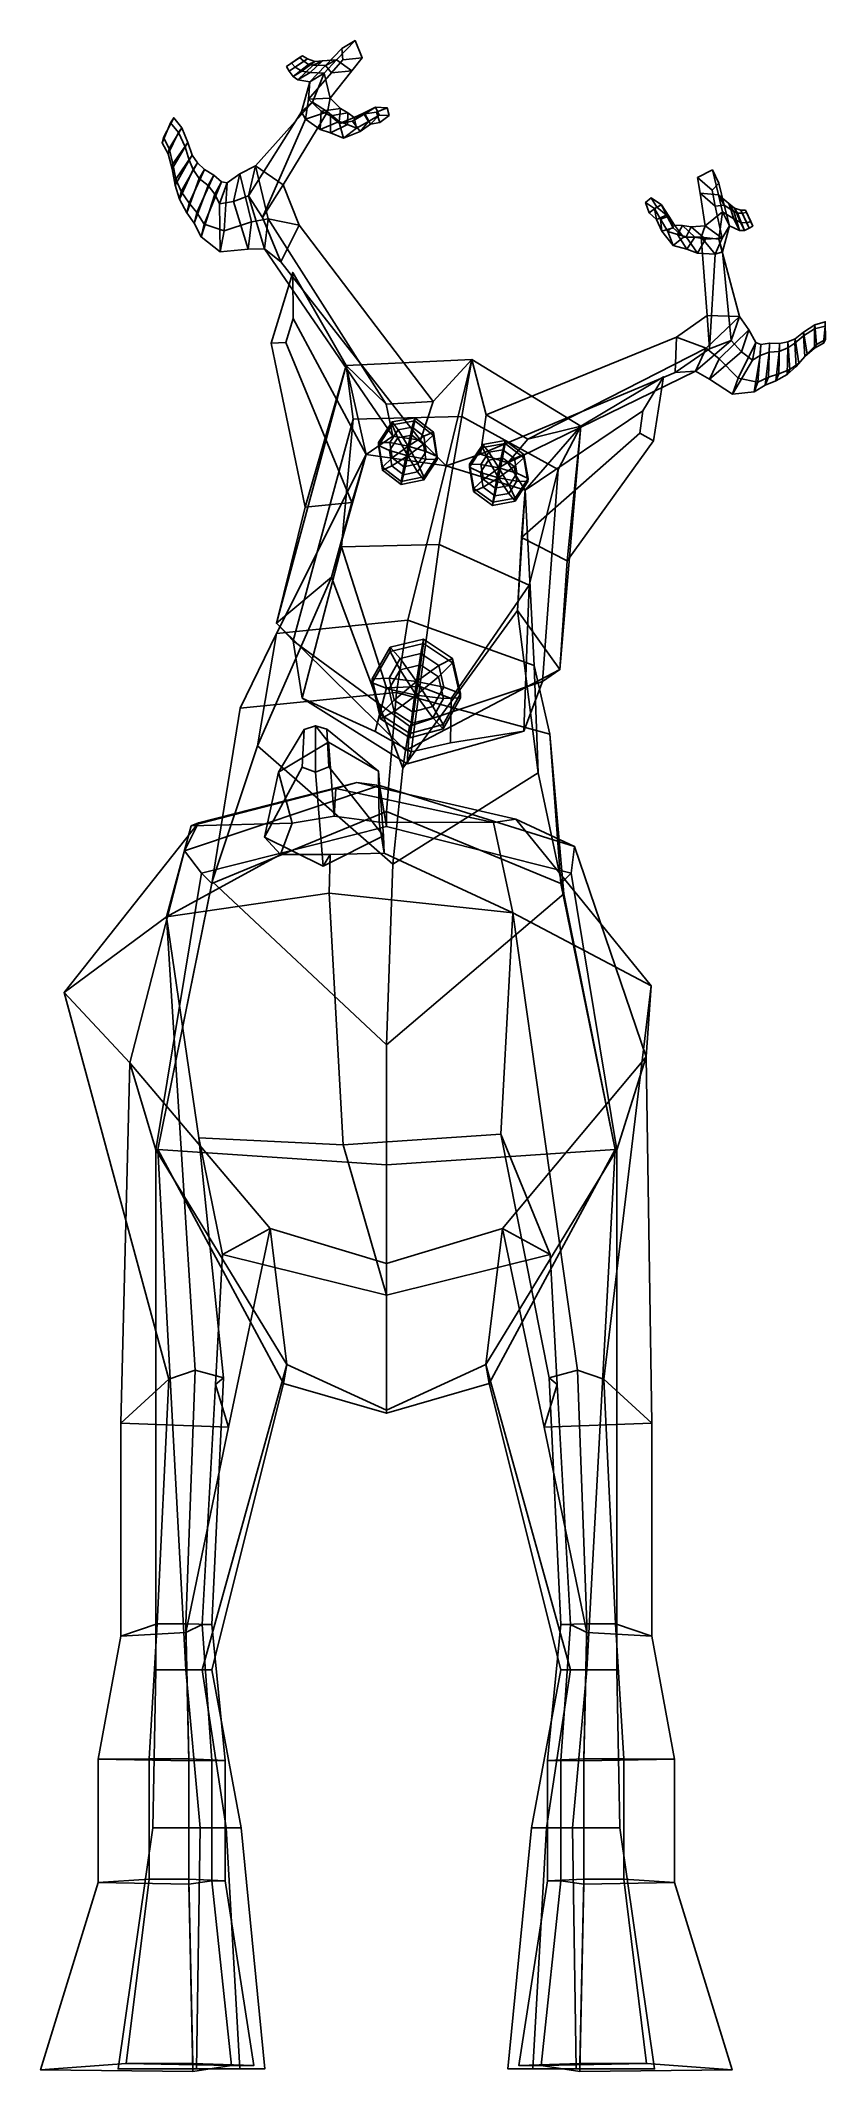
# Model space of a CAD drawing. Extents: x -82 to 105, y -151 to 333.
import ezdxf

# ---------------------------------------------------------------- set-up
doc = ezdxf.new("R2010")
doc.units = 0

msp = doc.modelspace()

# ---------------------------------------------------------------- linework, layer by layer
for points in [[(-23.822159, 327.120117, 198.11644), (-22.636507, 327.922699, 200.786758), (-19.981918, 329.670807, 201.018738), (-20.713533, 329.259277, 198.720352)], [(-21.733782, 326.961853, 204.700027), (-18.801304, 328.935242, 204.824844), (-19.981918, 329.670807, 201.018738), (-22.636507, 327.922699, 200.786758)], [(-18.801304, 328.935242, 204.824844), (-19.70603, 328.449219, 202.305817), (-20.713533, 329.259277, 198.720352), (-19.981918, 329.670807, 201.018738)], [(-11.863625, 328.702087, 212.317093), (-7.452981, 333.320953, 209.004349), (-10.64668, 331.426819, 207.807632), (-14.551257, 327.377747, 210.096954)], [(-14.551257, 327.377747, 210.096954), (-10.64668, 331.426819, 207.807632), (-10.394581, 328.734161, 207.365372), (-13.123075, 325.644257, 208.858734)], [(-11.863625, 328.702087, 212.317093), (-8.238549, 326.102539, 210.960876), (-5.765128, 329.178467, 209.008331), (-7.452981, 333.320953, 209.004349)], [(-7.452981, 333.320953, 209.004349), (-5.765128, 329.178467, 209.008331), (-10.394581, 328.734161, 207.365372), (-10.64668, 331.426819, 207.807632)], [(-19.70603, 328.449219, 202.305817), (-23.153568, 326.031189, 201.790497), (-23.822159, 327.120117, 198.11644), (-20.713533, 329.259277, 198.720352)], [(-23.153568, 326.031189, 201.790497), (-21.733782, 326.961853, 204.700027), (-22.636507, 327.922699, 200.786758), (-23.822159, 327.120117, 198.11644)], [(-18.5487, 327.648132, 205.982391), (-22.26376, 324.750122, 206.22818), (-23.153568, 326.031189, 201.790497), (-19.70603, 328.449219, 202.305817)], [(-22.26376, 324.750122, 206.22818), (-20.183559, 326.00473, 209.089798), (-21.733782, 326.961853, 204.700027), (-23.153568, 326.031189, 201.790497)], [(-17.454304, 327.429199, 207.651947), (-21.109678, 323.960938, 209.14624), (-22.26376, 324.750122, 206.22818), (-18.5487, 327.648132, 205.982391)], [(-21.109678, 323.960938, 209.14624), (-18.18405, 325.713928, 211.557709), (-20.183559, 326.00473, 209.089798), (-22.26376, 324.750122, 206.22818)], [(-20.183559, 326.00473, 209.089798), (-17.083698, 328.358307, 208.537491), (-18.801304, 328.935242, 204.824844), (-21.733782, 326.961853, 204.700027)], [(-14.551257, 327.377747, 210.096954), (-18.276892, 323.464996, 212.283264), (-21.109678, 323.960938, 209.14624), (-17.454304, 327.429199, 207.651947)], [(-18.276892, 323.464996, 212.283264), (-14.8254, 325.563599, 214.543274), (-18.18405, 325.713928, 211.557709), (-21.109678, 323.960938, 209.14624)], [(-17.59424, 318.670288, 218.062286), (-14.8254, 325.563599, 214.543274), (-18.276892, 323.464996, 212.283264), (-20.249884, 316.296112, 214.880936)], [(-18.18405, 325.713928, 211.557709), (-15.228827, 328.50769, 209.936172), (-17.083698, 328.358307, 208.537491), (-20.183559, 326.00473, 209.089798)], [(-17.083698, 328.358307, 208.537491), (-18.5487, 327.648132, 205.982391), (-19.70603, 328.449219, 202.305817), (-18.801304, 328.935242, 204.824844)], [(-18.566849, 319.389008, 211.844482), (-18.276892, 323.464996, 212.283264), (-14.551257, 327.377747, 210.096954), (-13.123075, 325.644257, 208.858734)], [(-13.396441, 319.598358, 215.043915), (-18.566849, 319.389008, 211.844482), (-13.123075, 325.644257, 208.858734), (-8.238549, 326.102539, 210.960876)], [(-15.228827, 328.50769, 209.936172), (-17.454304, 327.429199, 207.651947), (-18.5487, 327.648132, 205.982391), (-17.083698, 328.358307, 208.537491)], [(-14.8254, 325.563599, 214.543274), (-11.863625, 328.702087, 212.317093), (-15.228827, 328.50769, 209.936172), (-18.18405, 325.713928, 211.557709)], [(-17.59424, 318.670288, 218.062286), (-14.037048, 316.353546, 216.920898), (-13.396441, 319.598358, 215.043915), (-14.8254, 325.563599, 214.543274)], [(-11.863625, 328.702087, 212.317093), (-14.551257, 327.377747, 210.096954), (-17.454304, 327.429199, 207.651947), (-15.228827, 328.50769, 209.936172)], [(-13.396441, 319.598358, 215.043915), (-8.238549, 326.102539, 210.960876), (-11.863625, 328.702087, 212.317093), (-14.8254, 325.563599, 214.543274)], [(-8.238549, 326.102539, 210.960876), (-13.123075, 325.644257, 208.858734), (-10.394581, 328.734161, 207.365372), (-5.765128, 329.178467, 209.008331)], [(-20.249884, 316.296112, 214.880936), (-18.276892, 323.464996, 212.283264), (-18.566849, 319.389008, 211.844482), (-19.277805, 314.57608, 213.499313)], [(-32.902252, 296.252838, 222.894821), (-31.219948, 303.482849, 226.877411), (-17.59424, 318.670288, 218.062286), (-20.249884, 316.296112, 214.880936)], [(-32.902252, 296.252838, 222.894821), (-20.249884, 316.296112, 214.880936), (-19.277805, 314.57608, 213.499313), (-29.556768, 291.118378, 222.304443)], [(-31.219948, 303.482849, 226.877411), (-24.584002, 298.947418, 228.240234), (-14.037048, 316.353546, 216.920898), (-17.59424, 318.670288, 218.062286)], [(-29.556768, 291.118378, 222.304443), (-19.277805, 314.57608, 213.499313), (-14.037048, 316.353546, 216.920898), (-24.584002, 298.947418, 228.240234)], [(-19.277805, 314.57608, 213.499313), (-18.566849, 319.389008, 211.844482), (-15.572344, 316.526764, 210.469528), (-15.792578, 312.103302, 211.741684)], [(-14.037048, 316.353546, 216.920898), (-19.277805, 314.57608, 213.499313), (-15.792578, 312.103302, 211.741684), (-11.232515, 314.056122, 214.912628)], [(-18.566849, 319.389008, 211.844482), (-13.396441, 319.598358, 215.043915), (-10.93657, 317.101501, 213.372818), (-15.572344, 316.526764, 210.469528)], [(-15.792578, 312.103302, 211.741684), (-15.572344, 316.526764, 210.469528), (-13.355009, 315.350372, 209.556641), (-13.300362, 311.348114, 210.569473)], [(-15.572344, 316.526764, 210.469528), (-10.93657, 317.101501, 213.372818), (-9.213576, 316.089081, 212.193085), (-13.355009, 315.350372, 209.556641)], [(-13.396441, 319.598358, 215.043915), (-14.037048, 316.353546, 216.920898), (-11.232515, 314.056122, 214.912628), (-10.93657, 317.101501, 213.372818)], [(-13.355009, 315.350372, 209.556641), (-9.213576, 316.089081, 212.193085), (-7.667756, 314.95874, 211.126587), (-11.173924, 313.557404, 208.607224)], [(-13.300362, 311.348114, 210.569473), (-13.355009, 315.350372, 209.556641), (-11.173924, 313.557404, 208.607224), (-10.240592, 310.077026, 209.050674)], [(-10.93657, 317.101501, 213.372818), (-11.232515, 314.056122, 214.912628), (-9.307435, 313.296417, 213.486557), (-9.213576, 316.089081, 212.193085)], [(-11.173924, 313.557404, 208.607224), (-7.667756, 314.95874, 211.126587), (-5.439104, 316.050903, 209.793686), (-8.081551, 314.117279, 207.223175)], [(-9.213576, 316.089081, 212.193085), (-9.307435, 313.296417, 213.486557), (-7.129375, 312.404999, 211.953735), (-7.667756, 314.95874, 211.126587)], [(-8.081551, 314.117279, 207.223175), (-5.439104, 316.050903, 209.793686), (-2.618436, 317.440857, 208.164108), (-5.156202, 315.878143, 205.946014)], [(-6.261803, 311.611176, 207.111252), (-8.081551, 314.117279, 207.223175), (-5.156202, 315.878143, 205.946014), (-3.776911, 313.406982, 205.974167)], [(-7.667756, 314.95874, 211.126587), (-7.129375, 312.404999, 211.953735), (-4.22015, 314.056641, 210.147583), (-5.439104, 316.050903, 209.793686)], [(-4.22015, 314.056641, 210.147583), (-6.261803, 311.611176, 207.111252), (-3.776911, 313.406982, 205.974167), (-1.719377, 315.529144, 208.584137)], [(-5.439104, 316.050903, 209.793686), (-4.22015, 314.056641, 210.147583), (-1.719377, 315.529144, 208.584137), (-2.618436, 317.440857, 208.164108)], [(-5.156202, 315.878143, 205.946014), (-2.618436, 317.440857, 208.164108), (0.171083, 317.306915, 206.503143), (-2.323332, 316.224426, 204.637344)], [(-3.776911, 313.406982, 205.974167), (-5.156202, 315.878143, 205.946014), (-2.323332, 316.224426, 204.637344), (-1.520358, 313.754242, 204.892731)], [(-1.719377, 315.529144, 208.584137), (-3.776911, 313.406982, 205.974167), (-1.520358, 313.754242, 204.892731), (0.654363, 315.473816, 207.055954)], [(-2.618436, 317.440857, 208.164108), (-1.719377, 315.529144, 208.584137), (0.654363, 315.473816, 207.055954), (0.171083, 317.306915, 206.503143)], [(-1.520358, 313.754242, 204.892731), (-2.323332, 316.224426, 204.637344), (0.171083, 317.306915, 206.503143), (0.654363, 315.473816, 207.055954)], [(-53.137539, 310.243622, 201.380951), (-50.719757, 314.902161, 201.639023), (-51.461853, 313.685791, 199.2267), (-53.465714, 308.939819, 198.684814)], [(-49.558861, 311.390747, 202.028625), (-52.056324, 306.332855, 201.095093), (-53.465714, 308.939819, 198.684814), (-51.461853, 313.685791, 199.2267)], [(-52.056324, 306.332855, 201.095093), (-51.792381, 307.604736, 204.152161), (-53.137539, 310.243622, 201.380951), (-53.465714, 308.939819, 198.684814)], [(-51.792381, 307.604736, 204.152161), (-48.826046, 312.539246, 204.794708), (-50.719757, 314.902161, 201.639023), (-53.137539, 310.243622, 201.380951)], [(-47.992455, 307.986176, 205.389923), (-51.076122, 302.710663, 203.896988), (-52.056324, 306.332855, 201.095093), (-49.558861, 311.390747, 202.028625)], [(-50.938625, 303.895203, 207.357468), (-47.326584, 308.996948, 208.558914), (-48.826046, 312.539246, 204.794708), (-51.792381, 307.604736, 204.152161)], [(-48.826046, 312.539246, 204.794708), (-49.558861, 311.390747, 202.028625), (-51.461853, 313.685791, 199.2267), (-50.719757, 314.902161, 201.639023)], [(-47.326584, 308.996948, 208.558914), (-47.992455, 307.986176, 205.389923), (-49.558861, 311.390747, 202.028625), (-48.826046, 312.539246, 204.794708)], [(-11.232515, 314.056122, 214.912628), (-15.792578, 312.103302, 211.741684), (-13.300362, 311.348114, 210.569473), (-9.307435, 313.296417, 213.486557)], [(-9.307435, 313.296417, 213.486557), (-13.300362, 311.348114, 210.569473), (-10.240592, 310.077026, 209.050674), (-7.129375, 312.404999, 211.953735)], [(-10.240592, 310.077026, 209.050674), (-11.173924, 313.557404, 208.607224), (-8.081551, 314.117279, 207.223175), (-6.261803, 311.611176, 207.111252)], [(-7.129375, 312.404999, 211.953735), (-10.240592, 310.077026, 209.050674), (-6.261803, 311.611176, 207.111252), (-4.22015, 314.056641, 210.147583)], [(-51.076122, 302.710663, 203.896988), (-50.938625, 303.895203, 207.357468), (-51.792381, 307.604736, 204.152161), (-52.056324, 306.332855, 201.095093)], [(-47.060883, 304.814056, 208.173721), (-50.388264, 298.860687, 206.621658), (-51.076122, 302.710663, 203.896988), (-47.992455, 307.986176, 205.389923)], [(-50.209877, 300.228821, 210.453156), (-46.293556, 305.997711, 211.6745), (-47.326584, 308.996948, 208.558914), (-50.938625, 303.895203, 207.357468)], [(-48.966537, 297.333069, 213.351898), (-45.082108, 304.193848, 214.103775), (-46.293556, 305.997711, 211.6745), (-50.209877, 300.228821, 210.453156)], [(-46.293556, 305.997711, 211.6745), (-47.060883, 304.814056, 208.173721), (-47.992455, 307.986176, 205.389923), (-47.326584, 308.996948, 208.558914)], [(-45.082108, 304.193848, 214.103775), (-46.09296, 302.550507, 210.339142), (-47.060883, 304.814056, 208.173721), (-46.293556, 305.997711, 211.6745)], [(-50.388264, 298.860687, 206.621658), (-50.209877, 300.228821, 210.453156), (-50.938625, 303.895203, 207.357468), (-51.076122, 302.710663, 203.896988)], [(-46.09296, 302.550507, 210.339142), (-49.328033, 295.52829, 209.180649), (-50.388264, 298.860687, 206.621658), (-47.060883, 304.814056, 208.173721)], [(-44.647564, 300.392548, 212.733536), (-47.629314, 292.242706, 212.07193), (-49.328033, 295.52829, 209.180649), (-46.09296, 302.550507, 210.339142)], [(-47.079395, 294.577759, 216.579742), (-43.38868, 302.592743, 216.743881), (-45.082108, 304.193848, 214.103775), (-48.966537, 297.333069, 213.351898)], [(-42.55233, 298.782135, 215.160934), (-45.834717, 289.745148, 214.428406), (-47.629314, 292.242706, 212.07193), (-44.647564, 300.392548, 212.733536)], [(-45.235649, 292.334015, 219.436081), (-41.162117, 301.21817, 219.616196), (-43.38868, 302.592743, 216.743881), (-47.079395, 294.577759, 216.579742)], [(-43.38868, 302.592743, 216.743881), (-44.647564, 300.392548, 212.733536), (-46.09296, 302.550507, 210.339142), (-45.082108, 304.193848, 214.103775)], [(-43.477825, 289.557648, 222.616348), (-39.362667, 299.592957, 222.443253), (-41.162117, 301.21817, 219.616196), (-45.235649, 292.334015, 219.436081)], [(-41.162117, 301.21817, 219.616196), (-42.55233, 298.782135, 215.160934), (-44.647564, 300.392548, 212.733536), (-43.38868, 302.592743, 216.743881)], [(-39.362667, 299.592957, 222.443253), (-40.958858, 296.67807, 217.603699), (-42.55233, 298.782135, 215.160934), (-41.162117, 301.21817, 219.616196)], [(-34.954636, 301.504608, 225.168686), (-36.459961, 294.94928, 221.589752), (-39.827335, 294.395447, 219.865753), (-38.001507, 299.356567, 224.073395)], [(-32.205921, 290.088104, 229.84169), (-34.954636, 301.504608, 225.168686), (-38.001507, 299.356567, 224.073395), (-38.665176, 287.914642, 227.018051)], [(-31.219948, 303.482849, 226.877411), (-32.902252, 296.252838, 222.894821), (-36.459961, 294.94928, 221.589752), (-34.954636, 301.504608, 225.168686)], [(-28.200932, 290.835571, 232.063263), (-31.219948, 303.482849, 226.877411), (-34.954636, 301.504608, 225.168686), (-32.205921, 290.088104, 229.84169)], [(-28.200932, 290.835571, 232.063263), (-20.785856, 289.303314, 232.483978), (-24.584002, 298.947418, 228.240234), (-31.219948, 303.482849, 226.877411)], [(77.804581, 302.465057, 208.024231), (79.341232, 299.288361, 206.801041), (77.725563, 297.608459, 206.401825), (74.279121, 300.626801, 208.11525)], [(79.227066, 296.493469, 211.318924), (77.804581, 302.465057, 208.024231), (74.279121, 300.626801, 208.11525), (74.843788, 296.912903, 210.062378)], [(74.843788, 296.912903, 210.062378), (74.279121, 300.626801, 208.11525), (77.725563, 297.608459, 206.401825), (78.494583, 293.79364, 207.889191)], [(79.227066, 296.493469, 211.318924), (80.621841, 294.09198, 209.077271), (79.341232, 299.288361, 206.801041), (77.804581, 302.465057, 208.024231)], [(-49.328033, 295.52829, 209.180649), (-48.966537, 297.333069, 213.351898), (-50.209877, 300.228821, 210.453156), (-50.388264, 298.860687, 206.621658)], [(-47.629314, 292.242706, 212.07193), (-47.079395, 294.577759, 216.579742), (-48.966537, 297.333069, 213.351898), (-49.328033, 295.52829, 209.180649)], [(-40.958858, 296.67807, 217.603699), (-44.201653, 286.494232, 217.136917), (-45.834717, 289.745148, 214.428406), (-42.55233, 298.782135, 215.160934)], [(-39.827335, 294.395447, 219.865753), (-39.678249, 282.945618, 221.878738), (-44.201653, 286.494232, 217.136917), (-40.958858, 296.67807, 217.603699)], [(-38.665176, 287.914642, 227.018051), (-38.001507, 299.356567, 224.073395), (-39.362667, 299.592957, 222.443253), (-43.477825, 289.557648, 222.616348)], [(-38.001507, 299.356567, 224.073395), (-39.827335, 294.395447, 219.865753), (-40.958858, 296.67807, 217.603699), (-39.362667, 299.592957, 222.443253)], [(-32.902252, 296.252838, 222.894821), (-29.080572, 283.650116, 226.767426), (-33.00116, 283.575104, 225.079269), (-36.459961, 294.94928, 221.589752)], [(-29.080572, 283.650116, 226.767426), (-32.902252, 296.252838, 222.894821), (-29.556768, 291.118378, 222.304443), (-25.14016, 280.515167, 225.297058)], [(-20.785856, 289.303314, 232.483978), (-25.14016, 280.515167, 225.297058), (-29.556768, 291.118378, 222.304443), (-24.584002, 298.947418, 228.240234)], [(62.67786, 292.243286, 204.262848), (61.87149, 294.706787, 206.439896), (63.163307, 295.789795, 205.860199), (64.564522, 293.598541, 203.968185)], [(65.643112, 294.179871, 207.470825), (63.163307, 295.789795, 205.860199), (61.87149, 294.706787, 206.439896), (63.963337, 293.296478, 207.926147)], [(66.827072, 291.645111, 205.232925), (64.564522, 293.598541, 203.968185), (63.163307, 295.789795, 205.860199), (65.643112, 294.179871, 207.470825)], [(76.089462, 289.15979, 214.138397), (74.843788, 296.912903, 210.062378), (78.494583, 293.79364, 207.889191), (80.098984, 286.183868, 210.867691)], [(76.089462, 289.15979, 214.138397), (80.213623, 292.489349, 213.535355), (79.227066, 296.493469, 211.318924), (74.843788, 296.912903, 210.062378)], [(80.621841, 294.09198, 209.077271), (78.494583, 293.79364, 207.889191), (77.725563, 297.608459, 206.401825), (79.341232, 299.288361, 206.801041)], [(80.213623, 292.489349, 213.535355), (82.877388, 290.764862, 210.499741), (81.739273, 294.472015, 208.889542), (79.227066, 296.493469, 211.318924)], [(79.227066, 296.493469, 211.318924), (81.739273, 294.472015, 208.889542), (82.887505, 292.534607, 206.589401), (80.621841, 294.09198, 209.077271)], [(-45.834717, 289.745148, 214.428406), (-45.235649, 292.334015, 219.436081), (-47.079395, 294.577759, 216.579742), (-47.629314, 292.242706, 212.07193)], [(-44.201653, 286.494232, 217.136917), (-43.477825, 289.557648, 222.616348), (-45.235649, 292.334015, 219.436081), (-45.834717, 289.745148, 214.428406)], [(-36.459961, 294.94928, 221.589752), (-33.00116, 283.575104, 225.079269), (-39.678249, 282.945618, 221.878738), (-39.827335, 294.395447, 219.865753)], [(-29.080572, 283.650116, 226.767426), (-28.200932, 290.835571, 232.063263), (-32.205921, 290.088104, 229.84169), (-33.00116, 283.575104, 225.079269)], [(-0.065392, 246.551651, 243.693466), (-28.200932, 290.835571, 232.063263), (-29.080572, 283.650116, 226.767426), (1.581765, 238.96637, 235.448746)], [(-28.200932, 290.835571, 232.063263), (-0.065392, 246.551651, 243.693466), (11.208615, 247.20578, 244.137833), (-20.785856, 289.303314, 232.483978)], [(63.963337, 293.296478, 207.926147), (61.87149, 294.706787, 206.439896), (62.67786, 292.243286, 204.262848), (64.452934, 290.639099, 205.310364)], [(64.452934, 290.639099, 205.310364), (62.67786, 292.243286, 204.262848), (64.564522, 293.598541, 203.968185), (66.827072, 291.645111, 205.232925)], [(67.388687, 291.458679, 209.067688), (65.643112, 294.179871, 207.470825), (63.963337, 293.296478, 207.926147), (65.404617, 290.702667, 209.462982)], [(65.404617, 290.702667, 209.462982), (63.963337, 293.296478, 207.926147), (64.452934, 290.639099, 205.310364), (65.716141, 287.851471, 206.426376)], [(65.716141, 287.851471, 206.426376), (64.452934, 290.639099, 205.310364), (66.827072, 291.645111, 205.232925), (68.474915, 288.630554, 206.481918)], [(68.78511, 289.325836, 210.375519), (67.388687, 291.458679, 209.067688), (65.404617, 290.702667, 209.462982), (67.129463, 287.752106, 211.238846)], [(67.129463, 287.752106, 211.238846), (65.404617, 290.702667, 209.462982), (65.716141, 287.851471, 206.426376), (68.430794, 284.400208, 208.31929)], [(68.474915, 288.630554, 206.481918), (66.827072, 291.645111, 205.232925), (65.643112, 294.179871, 207.470825), (67.388687, 291.458679, 209.067688)], [(70.874619, 286.406647, 207.822586), (68.474915, 288.630554, 206.481918), (67.388687, 291.458679, 209.067688), (68.78511, 289.325836, 210.375519)], [(79.314606, 285.970276, 217.097687), (80.213623, 292.489349, 213.535355), (76.089462, 289.15979, 214.138397), (75.142593, 286.42984, 216.043381)], [(80.098984, 286.183868, 210.867691), (78.494583, 293.79364, 207.889191), (80.621841, 294.09198, 209.077271), (81.884293, 289.141113, 211.254135)], [(79.314606, 285.970276, 217.097687), (80.194588, 282.952057, 213.914078), (81.884293, 289.141113, 211.254135), (80.213623, 292.489349, 213.535355)], [(81.884293, 289.141113, 211.254135), (84.290276, 287.991852, 208.07251), (82.877388, 290.764862, 210.499741), (80.213623, 292.489349, 213.535355)], [(80.621841, 294.09198, 209.077271), (82.887505, 292.534607, 206.589401), (84.290276, 287.991852, 208.07251), (81.884293, 289.141113, 211.254135)], [(82.877388, 290.764862, 210.499741), (84.525024, 289.915985, 208.001205), (83.102806, 293.342896, 207.465591), (81.739273, 294.472015, 208.889542)], [(81.739273, 294.472015, 208.889542), (83.102806, 293.342896, 207.465591), (83.796814, 292.121094, 204.902634), (82.887505, 292.534607, 206.589401)], [(84.290276, 287.991852, 208.07251), (85.459473, 288.000336, 205.131531), (84.525024, 289.915985, 208.001205), (82.877388, 290.764862, 210.499741)], [(82.887505, 292.534607, 206.589401), (83.796814, 292.121094, 204.902634), (85.459473, 288.000336, 205.131531), (84.290276, 287.991852, 208.07251)], [(84.525024, 289.915985, 208.001205), (86.013565, 289.870911, 203.582611), (84.576508, 292.898682, 203.724731), (83.102806, 293.342896, 207.465591)], [(83.102806, 293.342896, 207.465591), (84.576508, 292.898682, 203.724731), (84.924583, 292.159149, 201.203827), (83.796814, 292.121094, 204.902634)], [(83.796814, 292.121094, 204.902634), (84.924583, 292.159149, 201.203827), (86.557167, 288.562683, 200.671127), (85.459473, 288.000336, 205.131531)], [(86.013565, 289.870911, 203.582611), (86.99649, 290.180389, 199.649658), (85.681892, 292.882507, 199.897125), (84.576508, 292.898682, 203.724731)], [(84.576508, 292.898682, 203.724731), (85.681892, 292.882507, 199.897125), (85.938805, 292.286835, 197.598251), (84.924583, 292.159149, 201.203827)], [(84.924583, 292.159149, 201.203827), (85.938805, 292.286835, 197.598251), (87.423157, 289.085205, 196.978806), (86.557167, 288.562683, 200.671127)], [(87.423157, 289.085205, 196.978806), (85.938805, 292.286835, 197.598251), (85.681892, 292.882507, 199.897125), (86.99649, 290.180389, 199.649658)], [(-39.678249, 282.945618, 221.878738), (-38.665176, 287.914642, 227.018051), (-43.477825, 289.557648, 222.616348), (-44.201653, 286.494232, 217.136917)], [(-33.00116, 283.575104, 225.079269), (-32.205921, 290.088104, 229.84169), (-38.665176, 287.914642, 227.018051), (-39.678249, 282.945618, 221.878738)], [(11.208615, 247.20578, 244.137833), (8.183631, 238.006836, 232.597824), (-25.14016, 280.515167, 225.297058), (-20.785856, 289.303314, 232.483978)], [(68.430794, 284.400208, 208.31929), (65.716141, 287.851471, 206.426376), (68.474915, 288.630554, 206.481918), (70.874619, 286.406647, 207.822586)], [(70.697853, 289.205048, 211.402542), (68.78511, 289.325836, 210.375519), (67.129463, 287.752106, 211.238846), (69.482651, 287.091705, 212.72522)], [(69.482651, 287.091705, 212.72522), (67.129463, 287.752106, 211.238846), (68.430794, 284.400208, 208.31929), (71.711296, 283.538666, 209.775436)], [(71.711296, 283.538666, 209.775436), (68.430794, 284.400208, 208.31929), (70.874619, 286.406647, 207.822586), (73.632988, 286.410461, 208.715576)], [(73.632988, 286.410461, 208.715576), (70.874619, 286.406647, 207.822586), (68.78511, 289.325836, 210.375519), (70.697853, 289.205048, 211.402542)], [(72.705948, 288.886322, 212.540787), (70.697853, 289.205048, 211.402542), (69.482651, 287.091705, 212.72522), (71.55217, 286.481018, 214.110184)], [(71.55217, 286.481018, 214.110184), (69.482651, 287.091705, 212.72522), (71.711296, 283.538666, 209.775436), (74.243645, 282.633881, 210.89975)], [(76.117645, 285.945038, 209.578369), (73.632988, 286.410461, 208.715576), (70.697853, 289.205048, 211.402542), (72.705948, 288.886322, 212.540787)], [(76.089462, 289.15979, 214.138397), (72.705948, 288.886322, 212.540787), (71.55217, 286.481018, 214.110184), (75.142593, 286.42984, 216.043381)], [(75.142593, 286.42984, 216.043381), (71.55217, 286.481018, 214.110184), (74.243645, 282.633881, 210.89975), (78.468773, 282.355988, 212.571945)], [(74.243645, 282.633881, 210.89975), (71.711296, 283.538666, 209.775436), (73.632988, 286.410461, 208.715576), (76.117645, 285.945038, 209.578369)], [(80.098984, 286.183868, 210.867691), (76.117645, 285.945038, 209.578369), (72.705948, 288.886322, 212.540787), (76.089462, 289.15979, 214.138397)], [(78.468773, 282.355988, 212.571945), (74.243645, 282.633881, 210.89975), (76.117645, 285.945038, 209.578369), (80.098984, 286.183868, 210.867691)], [(84.248268, 267.534973, 225.902832), (79.314606, 285.970276, 217.097687), (75.142593, 286.42984, 216.043381), (76.575127, 267.779083, 227.404312)], [(77.105438, 259.81424, 221.506317), (76.575127, 267.779083, 227.404312), (75.142593, 286.42984, 216.043381), (78.468773, 282.355988, 212.571945)], [(80.194588, 282.952057, 213.914078), (78.468773, 282.355988, 212.571945), (80.098984, 286.183868, 210.867691), (81.884293, 289.141113, 211.254135)], [(82.277893, 261.759552, 221.996735), (80.194588, 282.952057, 213.914078), (79.314606, 285.970276, 217.097687), (84.248268, 267.534973, 225.902832)], [(85.459473, 288.000336, 205.131531), (86.557167, 288.562683, 200.671127), (86.013565, 289.870911, 203.582611), (84.525024, 289.915985, 208.001205)], [(86.557167, 288.562683, 200.671127), (87.423157, 289.085205, 196.978806), (86.99649, 290.180389, 199.649658), (86.013565, 289.870911, 203.582611)], [(1.581765, 238.96637, 235.448746), (-29.080572, 283.650116, 226.767426), (-25.14016, 280.515167, 225.297058), (8.183631, 238.006836, 232.597824)], [(82.277893, 261.759552, 221.996735), (77.105438, 259.81424, 221.506317), (78.468773, 282.355988, 212.571945), (80.194588, 282.952057, 213.914078)], [(-22.326668, 278.01181, 239.336792), (-22.213551, 267.046417, 232.976898), (-23.99869, 261.27594, 232.204117), (-27.469122, 261.135437, 237.047119)], [(-27.469122, 261.135437, 237.047119), (-19.395216, 222.033401, 249.737961), (-9.57476, 255.774261, 254.189148), (-22.326668, 278.01181, 239.336792)], [(-22.213551, 267.046417, 232.976898), (-22.326668, 278.01181, 239.336792), (-9.57476, 255.774261, 254.189148), (-4.831203, 234.591904, 232.365738)], [(-23.99869, 261.27594, 232.204117), (-22.213551, 267.046417, 232.976898), (-4.831203, 234.591904, 232.365738), (-8.218369, 223.118561, 230.886658)], [(69.232651, 262.576782, 231.794327), (76.575127, 267.779083, 227.404312), (77.105438, 259.81424, 221.506317), (68.88327, 254.103592, 224.653595)], [(76.330757, 259.910706, 231.268234), (84.248268, 267.534973, 225.902832), (76.575127, 267.779083, 227.404312), (69.232651, 262.576782, 231.794327)], [(76.330757, 259.910706, 231.268234), (79.383888, 257.435883, 229.011795), (86.488152, 264.281738, 224.175812), (84.248268, 267.534973, 225.902832)], [(84.248268, 267.534973, 225.902832), (86.488152, 264.281738, 224.175812), (84.7407, 259.091919, 220.667892), (82.277893, 261.759552, 221.996735)], [(23.832527, 244.041229, 244.069275), (69.232651, 262.576782, 231.794327), (68.88327, 254.103592, 224.653595), (22.427572, 234.685211, 232.531021)], [(23.832527, 244.041229, 244.069275), (33.722713, 238.258926, 243.51767), (76.330757, 259.910706, 231.268234), (69.232651, 262.576782, 231.794327)], [(73.747894, 254.436783, 226.047318), (68.88327, 254.103592, 224.653595), (77.105438, 259.81424, 221.506317), (82.277893, 261.759552, 221.996735)], [(82.277893, 261.759552, 221.996735), (84.7407, 259.091919, 220.667892), (77.083359, 252.526489, 224.319656), (73.747894, 254.436783, 226.047318)], [(79.383888, 257.435883, 229.011795), (83.982925, 252.801437, 226.145569), (88.12355, 261.275024, 223.073395), (86.488152, 264.281738, 224.175812)], [(86.488152, 264.281738, 224.175812), (88.12355, 261.275024, 223.073395), (87.353882, 257.092987, 218.915329), (84.7407, 259.091919, 220.667892)], [(95.831467, 261.430084, 212.974854), (97.534332, 262.140594, 210.510941), (97.498871, 261.128082, 207.025497), (95.798531, 259.990295, 209.229172)], [(96.256592, 254.895065, 212.27475), (98.410812, 256.374329, 209.328766), (97.534332, 262.140594, 210.510941), (95.831467, 261.430084, 212.974854)], [(97.534332, 262.140594, 210.510941), (99.568161, 263.760437, 207.346375), (99.531578, 262.906158, 204.191269), (97.498871, 261.128082, 207.025497)], [(97.498871, 261.128082, 207.025497), (99.531578, 262.906158, 204.191269), (99.871658, 257.922943, 202.74205), (97.791748, 255.548508, 205.522049)], [(98.410812, 256.374329, 209.328766), (100.437614, 258.611969, 206.17981), (99.568161, 263.760437, 207.346375), (97.534332, 262.140594, 210.510941)], [(99.568161, 263.760437, 207.346375), (102.213623, 265.509766, 203.519501), (102.19075, 264.520172, 200.768372), (99.531578, 262.906158, 204.191269)], [(99.531578, 262.906158, 204.191269), (102.19075, 264.520172, 200.768372), (102.119339, 259.977417, 199.883163), (99.871658, 257.922943, 202.74205)], [(100.437614, 258.611969, 206.17981), (102.598, 260.795959, 202.917709), (102.213623, 265.509766, 203.519501), (99.568161, 263.760437, 207.346375)], [(102.19075, 264.520172, 200.768372), (104.687988, 265.186096, 197.915024), (104.33432, 261.106201, 197.423569), (102.119339, 259.977417, 199.883163)], [(102.119339, 259.977417, 199.883163), (104.33432, 261.106201, 197.423569), (104.755394, 261.985992, 200.097565), (102.598, 260.795959, 202.917709)], [(102.213623, 265.509766, 203.519501), (104.715485, 266.23291, 200.3116), (104.687988, 265.186096, 197.915024), (102.19075, 264.520172, 200.768372)], [(102.598, 260.795959, 202.917709), (104.755394, 261.985992, 200.097565), (104.715485, 266.23291, 200.3116), (102.213623, 265.509766, 203.519501)], [(104.755394, 261.985992, 200.097565), (104.33432, 261.106201, 197.423569), (104.687988, 265.186096, 197.915024), (104.715485, 266.23291, 200.3116)], [(-27.469122, 261.135437, 237.047119), (-23.99869, 261.27594, 232.204117), (-8.218369, 223.118561, 230.886658), (-19.395216, 222.033401, 249.737961)], [(-0.065392, 246.551651, 243.693466), (-9.57476, 255.774261, 254.189148), (20.427233, 257.269501, 255.393311), (11.208615, 247.20578, 244.137833)], [(-9.57476, 255.774261, 254.189148), (-7.876969, 242.999847, 276.062592), (17.995401, 243.62764, 276.853577), (20.427233, 257.269501, 255.393311)], [(8.183631, 238.006836, 232.597824), (11.208615, 247.20578, 244.137833), (20.427233, 257.269501, 255.393311), (14.236429, 231.854004, 224.863739)], [(22.427572, 234.685211, 232.531021), (14.236429, 231.854004, 224.863739), (20.427233, 257.269501, 255.393311), (23.832527, 244.041229, 244.069275)], [(46.432404, 241.335403, 253.867172), (20.427233, 257.269501, 255.393311), (17.995401, 243.62764, 276.853577), (41.024448, 231.033722, 275.809723)], [(33.722713, 238.258926, 243.51767), (23.832527, 244.041229, 244.069275), (20.427233, 257.269501, 255.393311), (46.432404, 241.335403, 253.867172)], [(33.722713, 238.258926, 243.51767), (28.948624, 232.590607, 235.320618), (73.747894, 254.436783, 226.047318), (76.330757, 259.910706, 231.268234)], [(73.747894, 254.436783, 226.047318), (77.083359, 252.526489, 224.319656), (79.383888, 257.435883, 229.011795), (76.330757, 259.910706, 231.268234)], [(84.7407, 259.091919, 220.667892), (87.353882, 257.092987, 218.915329), (82.565506, 248.982498, 221.060669), (77.083359, 252.526489, 224.319656)], [(77.083359, 252.526489, 224.319656), (82.565506, 248.982498, 221.060669), (83.982925, 252.801437, 226.145569), (79.383888, 257.435883, 229.011795)], [(87.353882, 257.092987, 218.915329), (89.194817, 258.214935, 216.616013), (87.775726, 249.544418, 216.239822), (82.565506, 248.982498, 221.060669)], [(83.982925, 252.801437, 226.145569), (88.6754, 251.802338, 221.680267), (89.319839, 260.817474, 221.427185), (88.12355, 261.275024, 223.073395)], [(88.12355, 261.275024, 223.073395), (89.319839, 260.817474, 221.427185), (89.194817, 258.214935, 216.616013), (87.353882, 257.092987, 218.915329)], [(89.194817, 258.214935, 216.616013), (91.354836, 258.977875, 214.132584), (90.409966, 251.155014, 213.480133), (87.775726, 249.544418, 216.239822)], [(88.6754, 251.802338, 221.680267), (91.209953, 253.017624, 218.452606), (91.435226, 261.145966, 218.562927), (89.319839, 260.817474, 221.427185)], [(89.319839, 260.817474, 221.427185), (91.435226, 261.145966, 218.562927), (91.354836, 258.977875, 214.132584), (89.194817, 258.214935, 216.616013)], [(91.354836, 258.977875, 214.132584), (93.741882, 259.140594, 211.664658), (92.899498, 252.125839, 211.07811), (90.409966, 251.155014, 213.480133)], [(91.209953, 253.017624, 218.452606), (93.616722, 253.79158, 215.553101), (93.809677, 261.083557, 215.651566), (91.435226, 261.145966, 218.562927)], [(91.435226, 261.145966, 218.562927), (93.809677, 261.083557, 215.651566), (93.741882, 259.140594, 211.664658), (91.354836, 258.977875, 214.132584)], [(93.741882, 259.140594, 211.664658), (95.798531, 259.990295, 209.229172), (95.604767, 253.687073, 208.131958), (92.899498, 252.125839, 211.07811)], [(93.616722, 253.79158, 215.553101), (96.256592, 254.895065, 212.27475), (95.831467, 261.430084, 212.974854), (93.809677, 261.083557, 215.651566)], [(93.809677, 261.083557, 215.651566), (95.831467, 261.430084, 212.974854), (95.798531, 259.990295, 209.229172), (93.741882, 259.140594, 211.664658)], [(95.798531, 259.990295, 209.229172), (97.498871, 261.128082, 207.025497), (97.791748, 255.548508, 205.522049), (95.604767, 253.687073, 208.131958)], [(97.791748, 255.548508, 205.522049), (99.871658, 257.922943, 202.74205), (100.437614, 258.611969, 206.17981), (98.410812, 256.374329, 209.328766)], [(99.871658, 257.922943, 202.74205), (102.119339, 259.977417, 199.883163), (102.598, 260.795959, 202.917709), (100.437614, 258.611969, 206.17981)], [(-9.57476, 255.774261, 254.189148), (-26.220243, 194.297363, 246.265823), (-22.193516, 190.131882, 269.127533), (-7.876969, 242.999847, 276.062592)], [(1.581765, 238.96637, 235.448746), (-4.831203, 234.591904, 232.365738), (-9.57476, 255.774261, 254.189148), (-0.065392, 246.551651, 243.693466)], [(28.948624, 232.590607, 235.320618), (22.427572, 234.685211, 232.531021), (68.88327, 254.103592, 224.653595), (73.747894, 254.436783, 226.047318)], [(61.169132, 244.987915, 232.471786), (33.09565, 226.106873, 232.202164), (46.432404, 241.335403, 253.867172), (66.095879, 253.111542, 238.728577)], [(63.772182, 237.861252, 236.533813), (66.095879, 253.111542, 238.728577), (46.432404, 241.335403, 253.867172), (43.114731, 209.226929, 249.512283)], [(66.095879, 253.111542, 238.728577), (63.772182, 237.861252, 236.533813), (60.461662, 239.697754, 231.727448), (61.169132, 244.987915, 232.471786)], [(82.565506, 248.982498, 221.060669), (87.775726, 249.544418, 216.239822), (88.6754, 251.802338, 221.680267), (83.982925, 252.801437, 226.145569)], [(87.775726, 249.544418, 216.239822), (90.409966, 251.155014, 213.480133), (91.209953, 253.017624, 218.452606), (88.6754, 251.802338, 221.680267)], [(90.409966, 251.155014, 213.480133), (92.899498, 252.125839, 211.07811), (93.616722, 253.79158, 215.553101), (91.209953, 253.017624, 218.452606)], [(92.899498, 252.125839, 211.07811), (95.604767, 253.687073, 208.131958), (96.256592, 254.895065, 212.27475), (93.616722, 253.79158, 215.553101)], [(95.604767, 253.687073, 208.131958), (97.791748, 255.548508, 205.522049), (98.410812, 256.374329, 209.328766), (96.256592, 254.895065, 212.27475)], [(-20.056376, 176.479263, 299.973267), (-10.730676, 212.580627, 300.606384), (-7.876969, 242.999847, 276.062592), (-22.193516, 190.131882, 269.127533)], [(17.995401, 243.62764, 276.853577), (-7.876969, 242.999847, 276.062592), (-10.730676, 212.580627, 300.606384), (12.601168, 213.143799, 301.356812)], [(-1.860595, 236.730667, 288.456543), (1.358552, 241.640778, 289.181763), (1.382761, 242.369049, 284.411682), (-1.83796, 237.4561, 283.686279)], [(-1.83796, 237.4561, 283.686279), (1.382761, 242.369049, 284.411682), (2.828934, 240.433624, 280.261353), (0.846757, 237.401947, 279.813721)], [(1.358552, 241.640778, 289.181763), (6.762609, 242.631699, 289.460266), (6.787483, 243.36116, 284.690186), (1.382761, 242.369049, 284.411682)], [(2.767142, 238.5298, 292.749878), (6.107384, 239.153198, 292.921997), (6.762609, 242.631699, 289.460266), (1.358552, 241.640778, 289.181763)], [(2.828934, 240.433624, 280.261353), (1.382761, 242.369049, 284.411682), (6.787483, 243.36116, 284.690186), (6.170238, 241.05896, 280.433533)], [(8.852924, 237.03421, 292.71817), (11.189751, 239.192383, 289.129089), (6.762609, 242.631699, 289.460266), (6.107384, 239.153198, 292.921997)], [(8.914718, 238.938065, 280.229584), (6.170238, 241.05896, 280.433533), (6.787483, 243.36116, 284.690186), (11.21396, 239.920685, 284.358978)], [(11.189751, 239.192383, 289.129089), (11.21396, 239.920685, 284.358978), (6.787483, 243.36116, 284.690186), (6.762609, 242.631699, 289.460266)], [(17.995401, 243.62764, 276.853577), (12.601168, 213.143799, 301.356812), (34.084908, 203.401291, 300.444672), (41.024448, 231.033722, 275.809723)], [(60.461662, 239.697754, 231.727448), (32.248993, 214.795761, 230.739395), (33.09565, 226.106873, 232.202164), (61.169132, 244.987915, 232.471786)], [(1.581765, 238.96637, 235.448746), (8.183631, 238.006836, 232.597824), (14.236429, 231.854004, 224.863739), (-4.831203, 234.591904, 232.365738)], [(0.787493, 235.502716, 292.30249), (2.767142, 238.5298, 292.749878), (1.358552, 241.640778, 289.181763), (-1.860595, 236.730667, 288.456543)], [(-0.95389, 230.81424, 287.713928), (-1.860595, 236.730667, 288.456543), (-1.83796, 237.4561, 283.686279), (-0.932777, 231.536774, 282.943573)], [(-0.932777, 231.536774, 282.943573), (-1.83796, 237.4561, 283.686279), (0.846757, 237.401947, 279.813721), (1.405804, 233.753723, 279.354675)], [(5.09483, 234.241226, 293.755066), (2.767142, 238.5298, 292.749878), (0.787493, 235.502716, 292.30249)], [(0.846757, 237.401947, 279.813721), (2.828934, 240.433624, 280.261353), (5.168085, 236.588806, 278.318054)], [(5.09483, 234.241226, 293.755066), (6.107384, 239.153198, 292.921997), (2.767142, 238.5298, 292.749878)], [(5.168085, 236.588806, 278.318054), (2.828934, 240.433624, 280.261353), (6.170238, 241.05896, 280.433533)], [(5.09483, 234.241226, 293.755066), (8.852924, 237.03421, 292.71817), (6.107384, 239.153198, 292.921997)], [(5.168085, 236.588806, 278.318054), (6.170238, 241.05896, 280.433533), (8.914718, 238.938065, 280.229584)], [(9.475421, 235.327347, 279.77066), (5.168085, 236.588806, 278.318054), (8.914718, 238.938065, 280.229584)], [(9.416158, 233.428146, 292.259399), (12.100876, 233.373932, 288.386841), (11.189751, 239.192383, 289.129089), (8.852924, 237.03421, 292.71817)], [(12.123512, 234.099365, 283.616638), (9.475421, 235.327347, 279.77066), (8.914718, 238.938065, 280.229584), (11.21396, 239.920685, 284.358978)], [(12.100876, 233.373932, 288.386841), (12.123512, 234.099365, 283.616638), (11.21396, 239.920685, 284.358978), (11.189751, 239.192383, 289.129089)], [(22.958576, 236.261444, 289.06601), (28.324451, 237.184814, 289.341309), (28.349327, 237.914307, 284.571259), (22.982784, 236.989746, 284.295929)], [(24.463747, 235.116882, 280.148499), (22.982784, 236.989746, 284.295929), (28.349327, 237.914307, 284.571259), (27.781784, 235.700272, 280.318756)], [(30.549532, 233.621323, 280.11673), (27.781784, 235.700272, 280.318756), (28.349327, 237.914307, 284.571259), (32.81398, 234.541351, 284.243256)], [(32.789776, 233.81308, 289.013306), (32.81398, 234.541351, 284.243256), (28.349327, 237.914307, 284.571259), (28.324451, 237.184814, 289.341309)], [(28.948624, 232.590607, 235.320618), (33.722713, 238.258926, 243.51767), (46.432404, 241.335403, 253.867172), (33.09565, 226.106873, 232.202164)], [(63.772182, 237.861252, 236.533813), (43.114731, 209.226929, 249.512283), (32.248993, 214.795761, 230.739395), (60.461662, 239.697754, 231.727448)], [(46.432404, 241.335403, 253.867172), (41.024448, 231.033722, 275.809723), (37.253765, 180.453354, 268.992462), (41.422512, 183.269684, 246.111679)], [(-26.180656, 191.886871, 184.227722), (-30.765593, 165.089188, 191.430191), (-13.101761, 205.277405, 228.644669), (-4.831203, 234.591904, 232.365738)], [(-26.180656, 191.886871, 184.227722), (-4.831203, 234.591904, 232.365738), (14.236429, 231.854004, 224.863739), (5.137654, 195.047531, 182.262573)], [(-0.95389, 230.81424, 287.713928), (1.349021, 231.859192, 291.843628), (0.787493, 235.502716, 292.30249), (-1.860595, 236.730667, 288.456543)], [(3.570165, 228.148666, 282.618713), (-0.932777, 231.536774, 282.943573), (1.405804, 233.753723, 279.354675), (4.179504, 231.652817, 279.153107)], [(1.349021, 231.859192, 291.843628), (5.09483, 234.241226, 293.755066), (0.787493, 235.502716, 292.30249)], [(1.405804, 233.753723, 279.354675), (0.846757, 237.401947, 279.813721), (5.168085, 236.588806, 278.318054)], [(4.123732, 229.760223, 291.642181), (5.09483, 234.241226, 293.755066), (1.349021, 231.859192, 291.843628)], [(4.179504, 231.652817, 279.153107), (1.405804, 233.753723, 279.354675), (5.168085, 236.588806, 278.318054)], [(4.123732, 229.760223, 291.642181), (7.465683, 230.421066, 291.814423), (5.09483, 234.241226, 293.755066)], [(4.179504, 231.652817, 279.153107), (5.168085, 236.588806, 278.318054), (7.522467, 232.315598, 279.32547)], [(5.09483, 234.241226, 293.755066), (9.416158, 233.428146, 292.259399), (8.852924, 237.03421, 292.71817)], [(7.465683, 230.421066, 291.814423), (9.416158, 233.428146, 292.259399), (5.09483, 234.241226, 293.755066)], [(7.522467, 232.315598, 279.32547), (5.168085, 236.588806, 278.318054), (9.475421, 235.327347, 279.77066)], [(8.958147, 228.516235, 287.667969), (12.100876, 233.373932, 288.386841), (9.416158, 233.428146, 292.259399), (7.465683, 230.421066, 291.814423)], [(8.979261, 229.23877, 282.897644), (7.522467, 232.315598, 279.32547), (9.475421, 235.327347, 279.77066), (12.123512, 234.099365, 283.616638)], [(8.958147, 228.516235, 287.667969), (8.979261, 229.23877, 282.897644), (12.123512, 234.099365, 283.616638), (12.100876, 233.373932, 288.386841)], [(28.948624, 232.590607, 235.320618), (33.09565, 226.106873, 232.202164), (14.236429, 231.854004, 224.863739), (22.427572, 234.685211, 232.531021)], [(19.829641, 231.515732, 288.348297), (22.958576, 236.261444, 289.06601), (22.982784, 236.989746, 284.295929), (19.85228, 232.241135, 283.578033)], [(22.477734, 230.28772, 292.194244), (24.401957, 233.213028, 292.637054), (22.958576, 236.261444, 289.06601), (19.829641, 231.515732, 288.348297)], [(19.85228, 232.241135, 283.578033), (22.982784, 236.989746, 284.295929), (24.463747, 235.116882, 280.148499), (22.536997, 232.186935, 279.705475)], [(26.78507, 229.026291, 293.64682), (24.401957, 233.213028, 292.637054), (22.477734, 230.28772, 292.194244)], [(22.536997, 232.186935, 279.705475), (24.463747, 235.116882, 280.148499), (26.858324, 231.37381, 278.209839)], [(24.401957, 233.213028, 292.637054), (27.718931, 233.794479, 292.80722), (28.324451, 237.184814, 289.341309), (22.958576, 236.261444, 289.06601)], [(26.78507, 229.026291, 293.64682), (27.718931, 233.794479, 292.80722), (24.401957, 233.213028, 292.637054)], [(26.858324, 231.37381, 278.209839), (24.463747, 235.116882, 280.148499), (27.781784, 235.700272, 280.318756)], [(26.78507, 229.026291, 293.64682), (30.48774, 231.717468, 292.605316), (27.718931, 233.794479, 292.80722)], [(26.858324, 231.37381, 278.209839), (27.781784, 235.700272, 280.318756), (30.549532, 233.621323, 280.11673)], [(31.165659, 230.112381, 279.662445), (26.858324, 231.37381, 278.209839), (30.549532, 233.621323, 280.11673)], [(30.48774, 231.717468, 292.605316), (32.789776, 233.81308, 289.013306), (28.324451, 237.184814, 289.341309), (27.718931, 233.794479, 292.80722)], [(31.106396, 228.21315, 292.151184), (33.791115, 228.158966, 288.278625), (32.789776, 233.81308, 289.013306), (30.48774, 231.717468, 292.605316)], [(33.813747, 228.884369, 283.508362), (31.165659, 230.112381, 279.662445), (30.549532, 233.621323, 280.11673), (32.81398, 234.541351, 284.243256)], [(33.791115, 228.158966, 288.278625), (33.813747, 228.884369, 283.508362), (32.81398, 234.541351, 284.243256), (32.789776, 233.81308, 289.013306)], [(3.54967, 227.427322, 287.38913), (4.123732, 229.760223, 291.642181), (1.349021, 231.859192, 291.843628), (-0.95389, 230.81424, 287.713928)], [(3.54967, 227.427322, 287.38913), (-0.95389, 230.81424, 287.713928), (-0.932777, 231.536774, 282.943573), (3.570165, 228.148666, 282.618713)], [(3.54967, 227.427322, 287.38913), (8.958147, 228.516235, 287.667969), (7.465683, 230.421066, 291.814423), (4.123732, 229.760223, 291.642181)], [(3.54967, 227.427322, 287.38913), (3.570165, 228.148666, 282.618713), (8.979261, 229.23877, 282.897644), (8.958147, 228.516235, 287.667969)], [(3.570165, 228.148666, 282.618713), (4.179504, 231.652817, 279.153107), (7.522467, 232.315598, 279.32547), (8.979261, 229.23877, 282.897644)], [(35.303139, 184.214905, 184.145828), (5.137654, 195.047531, 182.262573), (14.236429, 231.854004, 224.863739), (33.09565, 226.106873, 232.202164)], [(20.823746, 225.765366, 287.612976), (19.829641, 231.515732, 288.348297), (19.85228, 232.241135, 283.578033), (20.84486, 226.4879, 282.84259)], [(20.823746, 225.765366, 287.612976), (23.093609, 226.746704, 291.739899), (22.477734, 230.28772, 292.194244), (19.829641, 231.515732, 288.348297)], [(20.84486, 226.4879, 282.84259), (19.85228, 232.241135, 283.578033), (22.536997, 232.186935, 279.705475), (23.150394, 228.64119, 279.250946)], [(25.383175, 223.169098, 282.520721), (20.84486, 226.4879, 282.84259), (23.150394, 228.64119, 279.250946), (25.946291, 226.582947, 279.051239)], [(23.093609, 226.746704, 291.739899), (26.78507, 229.026291, 293.64682), (22.477734, 230.28772, 292.194244)], [(23.150394, 228.64119, 279.250946), (22.536997, 232.186935, 279.705475), (26.858324, 231.37381, 278.209839)], [(25.89052, 224.690353, 291.540314), (26.78507, 229.026291, 293.64682), (23.093609, 226.746704, 291.739899)], [(25.946291, 226.582947, 279.051239), (23.150394, 228.64119, 279.250946), (26.858324, 231.37381, 278.209839)], [(25.89052, 224.690353, 291.540314), (29.21027, 225.308578, 291.710724), (26.78507, 229.026291, 293.64682)], [(25.946291, 226.582947, 279.051239), (26.858324, 231.37381, 278.209839), (29.267057, 227.203064, 279.221771)], [(26.78507, 229.026291, 293.64682), (31.106396, 228.21315, 292.151184), (30.48774, 231.717468, 292.605316)], [(29.21027, 225.308578, 291.710724), (31.106396, 228.21315, 292.151184), (26.78507, 229.026291, 293.64682)], [(29.267057, 227.203064, 279.221771), (26.858324, 231.37381, 278.209839), (31.165659, 230.112381, 279.662445)], [(30.735785, 223.467392, 287.567047), (33.791115, 228.158966, 288.278625), (31.106396, 228.21315, 292.151184), (29.21027, 225.308578, 291.710724)], [(30.756899, 224.189896, 282.796661), (29.267057, 227.203064, 279.221771), (31.165659, 230.112381, 279.662445), (33.813747, 228.884369, 283.508362)], [(30.735785, 223.467392, 287.567047), (30.756899, 224.189896, 282.796661), (33.813747, 228.884369, 283.508362), (33.791115, 228.158966, 288.278625)], [(32.802826, 168.536713, 299.871002), (37.253765, 180.453354, 268.992462), (41.024448, 231.033722, 275.809723), (34.084908, 203.401291, 300.444672)], [(-19.395216, 222.033401, 249.737961), (-8.218369, 223.118561, 230.886658), (-13.101761, 205.277405, 228.644669), (-26.220243, 194.297363, 246.265823)], [(25.36268, 222.447754, 287.291107), (25.89052, 224.690353, 291.540314), (23.093609, 226.746704, 291.739899), (20.823746, 225.765366, 287.612976)], [(25.36268, 222.447754, 287.291107), (20.823746, 225.765366, 287.612976), (20.84486, 226.4879, 282.84259), (25.383175, 223.169098, 282.520721)], [(25.36268, 222.447754, 287.291107), (30.735785, 223.467392, 287.567047), (29.21027, 225.308578, 291.710724), (25.89052, 224.690353, 291.540314)], [(25.36268, 222.447754, 287.291107), (25.383175, 223.169098, 282.520721), (30.756899, 224.189896, 282.796661), (30.735785, 223.467392, 287.567047)], [(25.383175, 223.169098, 282.520721), (25.946291, 226.582947, 279.051239), (29.267057, 227.203064, 279.221771), (30.756899, 224.189896, 282.796661)], [(35.303139, 184.214905, 184.145828), (33.09565, 226.106873, 232.202164), (31.277206, 197.372314, 228.523804), (36.188477, 158.647522, 191.377258)], [(43.114731, 209.226929, 249.512283), (41.422512, 183.269684, 246.111679), (31.277206, 197.372314, 228.523804), (32.248993, 214.795761, 230.739395)], [(-2.665423, 168.485092, 337.982239), (0.005266, 178.931885, 339.193054), (-10.730676, 212.580627, 300.606384), (-20.056376, 176.479263, 299.973267)], [(0.005266, 178.931885, 339.193054), (7.955974, 179.191177, 339.516785), (12.601168, 213.143799, 301.356812), (-10.730676, 212.580627, 300.606384)], [(15.459949, 176.354034, 339.156158), (34.084908, 203.401291, 300.444672), (12.601168, 213.143799, 301.356812), (7.955974, 179.191177, 339.516785)], [(-30.765593, 165.089188, 191.430191), (1.544976, 136.809296, 203.316818), (3.926308, 159.73085, 231.421051), (-13.101761, 205.277405, 228.644669)], [(4.573493, 163.942047, 247.281433), (-26.220243, 194.297363, 246.265823), (-13.101761, 205.277405, 228.644669), (3.926308, 159.73085, 231.421051)], [(15.305431, 165.780624, 337.947357), (32.802826, 168.536713, 299.871002), (34.084908, 203.401291, 300.444672), (15.459949, 176.354034, 339.156158)], [(2.448322, 177.797363, 157.143433), (-34.914654, 174.030975, 159.054062), (-26.180656, 191.886871, 184.227722), (5.137654, 195.047531, 182.262573)], [(-26.220243, 194.297363, 246.265823), (4.573493, 163.942047, 247.281433), (5.513034, 169.731232, 267.08551), (-22.193516, 190.131882, 269.127533)], [(36.188477, 158.647522, 191.377258), (31.277206, 197.372314, 228.523804), (3.926308, 159.73085, 231.421051), (1.544976, 136.809296, 203.316818)], [(2.448322, 177.797363, 157.143433), (5.137654, 195.047531, 182.262573), (35.303139, 184.214905, 184.145828), (39.042965, 167.857117, 159.010056)], [(4.573493, 163.942047, 247.281433), (3.926308, 159.73085, 231.421051), (31.277206, 197.372314, 228.523804), (41.422512, 183.269684, 246.111679)], [(-41.587585, 132.669571, 162.575424), (-30.765593, 165.089188, 191.430191), (-26.180656, 191.886871, 184.227722), (-34.914654, 174.030975, 159.054062)], [(5.513034, 169.731232, 267.08551), (4.965596, 160.804245, 298.797821), (-20.056376, 176.479263, 299.973267), (-22.193516, 190.131882, 269.127533)], [(0.917786, 187.563812, 347.998718), (8.858245, 189.489319, 348.408081), (8.878694, 190.527023, 341.403839), (0.937148, 188.598785, 340.994415)], [(3.271298, 183.16629, 353.260773), (8.176877, 184.379654, 353.513611), (8.858245, 189.489319, 348.408081), (0.917786, 187.563812, 347.998718)], [(3.319437, 185.869232, 334.923004), (0.937148, 188.598785, 340.994415), (8.878694, 190.527023, 341.403839), (8.22672, 187.087006, 335.175964)], [(12.468229, 181.538345, 353.236023), (15.773313, 184.863617, 347.956573), (8.858245, 189.489319, 348.408081), (8.176877, 184.379654, 353.513611)], [(12.516368, 184.241287, 334.898285), (8.22672, 187.087006, 335.175964), (8.878694, 190.527023, 341.403839), (15.792674, 185.89859, 340.952271)], [(15.773313, 184.863617, 347.956573), (15.792674, 185.89859, 340.952271), (8.878694, 190.527023, 341.403839), (8.858245, 189.489319, 348.408081)], [(-3.387475, 180.066849, 346.968994), (0.917786, 187.563812, 347.998718), (0.937148, 188.598785, 340.994415), (-3.370615, 181.095139, 339.964508)], [(0.628868, 178.552551, 352.625916), (3.271298, 183.16629, 353.260773), (0.917786, 187.563812, 347.998718), (-3.387475, 180.066849, 346.968994)], [(-3.370615, 181.095139, 339.964508), (0.937148, 188.598785, 340.994415), (3.319437, 185.869232, 334.923004), (0.67301, 181.24469, 334.287781)], [(0.67301, 181.24469, 334.287781), (3.319437, 185.869232, 334.923004), (7.198876, 180.458344, 332.107208)], [(7.144313, 177.130692, 354.774414), (8.176877, 184.379654, 353.513611), (3.271298, 183.16629, 353.260773)], [(7.198876, 180.458344, 332.107208), (3.319437, 185.869232, 334.923004), (8.22672, 187.087006, 335.175964)], [(7.144313, 177.130692, 354.774414), (12.468229, 181.538345, 353.236023), (8.176877, 184.379654, 353.513611)], [(7.198876, 180.458344, 332.107208), (8.22672, 187.087006, 335.175964), (12.516368, 184.241287, 334.898285)], [(13.714317, 179.036484, 334.255707), (7.198876, 180.458344, 332.107208), (12.516368, 184.241287, 334.898285)], [(13.670176, 176.344376, 352.593842), (17.713802, 176.493881, 346.917114), (15.773313, 184.863617, 347.956573), (12.468229, 181.538345, 353.236023)], [(17.730663, 177.522217, 339.912598), (13.714317, 179.036484, 334.255707), (12.516368, 184.241287, 334.898285), (15.792674, 185.89859, 340.952271)], [(17.713802, 176.493881, 346.917114), (17.730663, 177.522217, 339.912598), (15.792674, 185.89859, 340.952271), (15.773313, 184.863617, 347.956573)], [(39.042965, 167.857117, 159.010056), (35.303139, 184.214905, 184.145828), (36.188477, 158.647522, 191.377258), (42.310394, 129.737244, 162.566681)], [(-1.431089, 171.4888, 345.930939), (-3.387475, 180.066849, 346.968994), (-3.370615, 181.095139, 339.964508), (-1.416562, 172.510376, 338.926178)], [(-1.431089, 171.4888, 345.930939), (1.836839, 173.279007, 351.984192), (0.628868, 178.552551, 352.625916), (-3.387475, 180.066849, 346.968994)], [(-1.416562, 172.510376, 338.926178), (-3.370615, 181.095139, 339.964508), (0.67301, 181.24469, 334.287781), (1.877152, 175.960342, 333.645782)], [(7.144313, 177.130692, 354.774414), (3.271298, 183.16629, 353.260773), (0.628868, 178.552551, 352.625916)], [(1.877152, 175.960342, 333.645782), (0.67301, 181.24469, 334.287781), (7.198876, 180.458344, 332.107208)], [(6.221229, 173.16832, 333.37262), (1.877152, 175.960342, 333.645782), (7.198876, 180.458344, 332.107208)], [(41.422512, 183.269684, 246.111679), (37.253765, 180.453354, 268.992462), (5.513034, 169.731232, 267.08551), (4.573493, 163.942047, 247.281433)], [(5.513034, 169.731232, 267.08551), (37.253765, 180.453354, 268.992462), (32.802826, 168.536713, 299.871002), (4.965596, 160.804245, 298.797821)], [(6.221229, 173.16832, 333.37262), (7.198876, 180.458344, 332.107208), (11.122334, 174.465881, 333.625092)], [(7.144313, 177.130692, 354.774414), (13.670176, 176.344376, 352.593842), (12.468229, 181.538345, 353.236023)], [(11.122334, 174.465881, 333.625092), (7.198876, 180.458344, 332.107208), (13.714317, 179.036484, 334.255707)], [(-41.656105, 132.207977, 122.312706), (-34.914654, 174.030975, 159.054062), (2.448322, 177.797363, 157.143433), (0, 149.375305, 123.913376)], [(5.883664, 163.609085, 337.869385), (-2.665423, 168.485092, 337.982239), (-20.056376, 176.479263, 299.973267), (4.965596, 160.804245, 298.797821)], [(5.883664, 163.609085, 337.869385), (7.955974, 179.191177, 339.516785), (0.005266, 178.931885, 339.193054), (-2.665423, 168.485092, 337.982239)], [(5.639766, 168.022797, 338.486481), (-1.416562, 172.510376, 338.926178), (1.877152, 175.960342, 333.645782), (6.221229, 173.16832, 333.37262)], [(41.656105, 132.207977, 122.312706), (0, 149.375305, 123.913376), (2.448322, 177.797363, 157.143433), (39.042965, 167.857117, 159.010056)], [(1.836839, 173.279007, 351.984192), (7.144313, 177.130692, 354.774414), (0.628868, 178.552551, 352.625916)], [(6.182453, 170.491562, 351.711151), (7.144313, 177.130692, 354.774414), (1.836839, 173.279007, 351.984192)], [(5.639766, 168.022797, 338.486481), (6.221229, 173.16832, 333.37262), (11.122334, 174.465881, 333.625092), (13.565278, 170.159561, 338.894592)], [(5.883664, 163.609085, 337.869385), (15.305431, 165.780624, 337.947357), (15.459949, 176.354034, 339.156158), (7.955974, 179.191177, 339.516785)], [(6.182453, 170.491562, 351.711151), (11.082022, 171.784546, 351.963501), (7.144313, 177.130692, 354.774414)], [(11.082022, 171.784546, 351.963501), (13.670176, 176.344376, 352.593842), (7.144313, 177.130692, 354.774414)], [(13.550753, 169.138, 345.899292), (17.713802, 176.493881, 346.917114), (13.670176, 176.344376, 352.593842), (11.082022, 171.784546, 351.963501)], [(13.565278, 170.159561, 338.894592), (11.122334, 174.465881, 333.625092), (13.714317, 179.036484, 334.255707), (17.730663, 177.522217, 339.912598)], [(13.550753, 169.138, 345.899292), (13.565278, 170.159561, 338.894592), (17.730663, 177.522217, 339.912598), (17.713802, 176.493881, 346.917114)], [(-54.558704, 68.760979, 140.78363), (-41.587585, 132.669571, 162.575424), (-34.914654, 174.030975, 159.054062), (-41.656105, 132.207977, 122.312706)], [(-19.596542, 168.99028, -73.774223), (-25.73307, 158.761597, -53.971714), (-13.807599, 165.935989, -53.885445), (-16.898722, 169.872696, -73.965065)], [(-16.903351, 158.762238, -77.057823), (-20.047522, 159.956604, -76.218895), (-19.596542, 168.99028, -73.774223), (-16.898722, 169.872696, -73.965065)], [(-16.903351, 158.762238, -77.057823), (-16.898722, 169.872696, -73.965065), (-14.197492, 169.052933, -74.601547), (-13.754037, 160.029617, -77.183281)], [(-14.197492, 169.052933, -74.601547), (-16.898722, 169.872696, -73.965065), (-13.807599, 165.935989, -53.885445), (-1.875033, 159.038437, -57.627609)], [(5.626158, 167.003998, 345.491211), (6.182453, 170.491562, 351.711151), (1.836839, 173.279007, 351.984192), (-1.431089, 171.4888, 345.930939)], [(5.626158, 167.003998, 345.491211), (-1.431089, 171.4888, 345.930939), (-1.416562, 172.510376, 338.926178), (5.639766, 168.022797, 338.486481)], [(5.626158, 167.003998, 345.491211), (13.550753, 169.138, 345.899292), (11.082022, 171.784546, 351.963501), (6.182453, 170.491562, 351.711151)], [(5.626158, 167.003998, 345.491211), (5.639766, 168.022797, 338.486481), (13.565278, 170.159561, 338.894592), (13.550753, 169.138, 345.899292)], [(-41.587585, 132.669571, 162.575424), (0, 93.718468, 180.524536), (1.544976, 136.809296, 203.316818), (-30.765593, 165.089188, 191.430191)], [(-20.047522, 159.956604, -76.218895), (-29.037186, 143.260208, -65.205292), (-25.73307, 158.761597, -53.971714), (-19.596542, 168.99028, -73.774223)], [(-25.73307, 158.761597, -53.971714), (-22.486902, 146.627167, -46.00457), (-12.46766, 148.32309, -49.563747), (-13.807599, 165.935989, -53.885445)], [(-13.754037, 160.029617, -77.183281), (-14.197492, 169.052933, -74.601547), (-1.875033, 159.038437, -57.627609), (-0.706981, 143.588959, -69.546478)], [(-1.875033, 159.038437, -57.627609), (-13.807599, 165.935989, -53.885445), (-12.46766, 148.32309, -49.563747), (-1.746143, 146.867874, -49.182789)], [(5.883664, 163.609085, 337.869385), (4.965596, 160.804245, 298.797821), (32.802826, 168.536713, 299.871002), (15.305431, 165.780624, 337.947357)], [(54.558704, 68.760979, 140.78363), (41.656105, 132.207977, 122.312706), (39.042965, 167.857117, 159.010056), (42.310394, 129.737244, 162.566681)], [(-16.903351, 158.762238, -77.057823), (-15.054138, 136.384735, -70.561935), (-29.037186, 143.260208, -65.205292), (-20.047522, 159.956604, -76.218895)], [(-16.903351, 158.762238, -77.057823), (-13.754037, 160.029617, -77.183281), (-0.706981, 143.588959, -69.546478), (-15.054138, 136.384735, -70.561935)], [(-1.600536, 155.594269, 26.844311), (-7.019974, 156.319092, -10.061669), (-44.844036, 146.68158, -6.592153), (-48.134239, 139.981964, 29.822317)], [(-48.134239, 139.981964, 29.822317), (-44.085468, 134.655243, 91.804466), (0, 145.854797, 91.56942), (-1.600536, 155.594269, 26.844311)], [(-7.019974, 156.319092, -10.061669), (-12.034773, 154.885925, -44.791721), (-46.533932, 145.978363, -31.09477), (-44.844036, 146.68158, -6.592153)], [(-29.037186, 143.260208, -65.205292), (-25.279642, 139.17659, -53.055389), (-22.486902, 146.627167, -46.00457), (-25.73307, 158.761597, -53.971714)], [(-7.019974, 156.319092, -10.061669), (30.863453, 147.560074, -18.193213), (25.535641, 146.814651, -42.138371), (-12.034773, 154.885925, -44.791721)], [(-1.600536, 155.594269, 26.844311), (44.933167, 141.061905, 15.561109), (30.863453, 147.560074, -18.193213), (-7.019974, 156.319092, -10.061669)], [(-0.706981, 143.588959, -69.546478), (-1.875033, 159.038437, -57.627609), (-1.746143, 146.867874, -49.182789), (-0.505543, 139.464066, -56.851654)], [(44.933167, 141.061905, 15.561109), (-1.600536, 155.594269, 26.844311), (0, 145.854797, 91.56942), (44.085468, 134.655243, 91.804466)], [(42.310394, 129.737244, 162.566681), (36.188477, 158.647522, 191.377258), (1.544976, 136.809296, 203.316818), (0, 93.718468, 180.524536)], [(-22.486902, 146.627167, -46.00457), (-46.533932, 145.978363, -31.09477), (-12.034773, 154.885925, -44.791721), (-12.46766, 148.32309, -49.563747)], [(-1.746143, 146.867874, -49.182789), (-12.46766, 148.32309, -49.563747), (-12.034773, 154.885925, -44.791721), (25.535641, 146.814651, -42.138371)], [(-76.907791, 106.20031, -11.883356), (-44.844036, 146.68158, -6.592153), (-46.533932, 145.978363, -31.09477), (-52.493088, 124.261391, -40.712849)], [(-48.134239, 139.981964, 29.822317), (-44.844036, 146.68158, -6.592153), (-76.907791, 106.20031, -11.883356), (-61.20306, 89.421913, 31.998886)], [(-25.279642, 139.17659, -53.055389), (-52.493088, 124.261391, -40.712849), (-46.533932, 145.978363, -31.09477), (-22.486902, 146.627167, -46.00457)], [(0, 145.854797, 91.56942), (-44.085468, 134.655243, 91.804466), (-41.656105, 132.207977, 122.312706), (0, 149.375305, 123.913376)], [(-0.505543, 139.464066, -56.851654), (-1.746143, 146.867874, -49.182789), (25.535641, 146.814651, -42.138371), (30.190533, 125.220856, -53.382896)], [(0, 145.854797, 91.56942), (0, 149.375305, 123.913376), (41.656105, 132.207977, 122.312706), (44.085468, 134.655243, 91.804466)], [(63.168823, 107.825745, -33.348034), (30.190533, 125.220856, -53.382896), (25.535641, 146.814651, -42.138371), (30.863453, 147.560074, -18.193213)], [(44.933167, 141.061905, 15.561109), (62.017879, 90.851761, 13.117091), (63.168823, 107.825745, -33.348034), (30.863453, 147.560074, -18.193213)], [(-15.054138, 136.384735, -70.561935), (-13.422689, 139.183197, -58.620762), (-25.279642, 139.17659, -53.055389), (-29.037186, 143.260208, -65.205292)], [(-15.054138, 136.384735, -70.561935), (-0.706981, 143.588959, -69.546478), (-0.505543, 139.464066, -56.851654), (-13.422689, 139.183197, -58.620762)], [(62.017879, 90.851761, 13.117091), (44.933167, 141.061905, 15.561109), (44.085468, 134.655243, 91.804466), (55.002022, 68.715118, 92.730019)], [(-61.20306, 89.421913, 31.998886), (-55.002022, 68.715118, 92.730019), (-44.085468, 134.655243, 91.804466), (-48.134239, 139.981964, 29.822317)], [(-25.279642, 139.17659, -53.055389), (-13.422689, 139.183197, -58.620762), (-13.665096, 129.953247, -62.823425), (-52.493088, 124.261391, -40.712849)], [(-0.505543, 139.464066, -56.851654), (30.190533, 125.220856, -53.382896), (-13.665096, 129.953247, -62.823425), (-13.422689, 139.183197, -58.620762)], [(-55.002022, 68.715118, 92.730019), (-54.558704, 68.760979, 140.78363), (-41.656105, 132.207977, 122.312706), (-44.085468, 134.655243, 91.804466)], [(-54.558704, 68.760979, 140.78363), (0, 65.121262, 180.803802), (0, 93.718468, 180.524536), (-41.587585, 132.669571, 162.575424)], [(55.002022, 68.715118, 92.730019), (44.085468, 134.655243, 91.804466), (41.656105, 132.207977, 122.312706), (54.558704, 68.760979, 140.78363)], [(-10.267782, 69.871811, -56.115887), (-44.766945, 71.57518, -39.495499), (-52.493088, 124.261391, -40.712849), (-13.665096, 129.953247, -62.823425)], [(-10.267782, 69.871811, -56.115887), (-13.665096, 129.953247, -62.823425), (30.190533, 125.220856, -53.382896), (27.302631, 72.411461, -50.539097)], [(54.558704, 68.760979, 140.78363), (42.310394, 129.737244, 162.566681), (0, 93.718468, 180.524536), (0, 65.121262, 180.803802)], [(-52.493088, 124.261391, -40.712849), (-45.580666, 16.097996, -56.740425), (-51.911137, 13.936098, -52.485722), (-76.907791, 106.20031, -11.883356)], [(-52.493088, 124.261391, -40.712849), (-44.766945, 71.57518, -39.495499), (-38.828613, 14.294115, -53.190327), (-45.580666, 16.097996, -56.740425)], [(30.190533, 125.220856, -53.382896), (45.580666, 16.097996, -56.740425), (38.828613, 14.294115, -53.190327), (27.302631, 72.411461, -50.539097)], [(30.190533, 125.220856, -53.382896), (63.168823, 107.825745, -33.348034), (51.911137, 13.936098, -52.485722), (45.580666, 16.097996, -56.740425)], [(62.017879, 90.851761, 13.117091), (63.364506, 3.457072, 3.178585), (51.911137, 13.936098, -52.485722), (63.168823, 107.825745, -33.348034)], [(-61.20306, 89.421913, 31.998886), (-76.907791, 106.20031, -11.883356), (-51.911137, 13.936098, -52.485722), (-63.364506, 3.457072, 3.178585)], [(-61.20306, 89.421913, 31.998886), (-63.364506, 3.457072, 3.178585), (-37.621986, 2.484261, 7.819908), (-27.692659, 49.930149, 24.256254)], [(-27.692659, 49.930149, 24.256254), (-23.772459, 17.48209, 93.652458), (-55.002022, 68.715118, 92.730019), (-61.20306, 89.421913, 31.998886)], [(27.692659, 49.930149, 24.256254), (62.017879, 90.851761, 13.117091), (55.002022, 68.715118, 92.730019), (23.772459, 17.48209, 93.652458)], [(62.017879, 90.851761, 13.117091), (27.692659, 49.930149, 24.256254), (37.621986, 2.484261, 7.819908), (63.364506, 3.457072, 3.178585)], [(-47.858509, -55.362843, 129.427277), (-54.558704, 68.760979, 140.78363), (-55.002022, 68.715118, 92.730019), (-55.002022, -55.362843, 110.85743)], [(-43.938309, -55.362843, 111.272522), (-55.002022, -55.362843, 110.85743), (-55.002022, 68.715118, 92.730019), (-23.772459, 17.48209, 93.652458)], [(0, 5.853322, 140.78363), (0, 65.121262, 180.803802), (-54.558704, 68.760979, 140.78363), (-24.498892, 12.976246, 127.464333)], [(-41.656105, -55.362843, 124.169647), (-24.498892, 12.976246, 127.464333), (-54.558704, 68.760979, 140.78363), (-47.858509, -55.362843, 129.427277)], [(0, 33.998901, -23.450174), (-39.060463, 43.690613, -23.653572), (-44.766945, 71.57518, -39.495499), (-10.267782, 69.871811, -56.115887)], [(-38.828613, 14.294115, -53.190327), (-44.766945, 71.57518, -39.495499), (-39.060463, 43.690613, -23.653572), (-40.762585, 12.725683, -50.1036)], [(0, 33.998901, -23.450174), (-10.267782, 69.871811, -56.115887), (27.302631, 72.411461, -50.539097), (39.060463, 43.690613, -23.653572)], [(0, 5.853322, 140.78363), (24.498892, 12.976246, 127.464333), (54.558704, 68.760979, 140.78363), (0, 65.121262, 180.803802)], [(43.938309, -55.362843, 111.272522), (23.772459, 17.48209, 93.652458), (55.002022, 68.715118, 92.730019), (55.002022, -55.362843, 110.85743)], [(41.656105, -55.362843, 124.169647), (47.858509, -55.362843, 129.427277), (54.558704, 68.760979, 140.78363), (24.498892, 12.976246, 127.464333)], [(27.302631, 72.411461, -50.539097), (38.828613, 14.294115, -53.190327), (40.762585, 12.725683, -50.1036), (39.060463, 43.690613, -23.653572)], [(47.858509, -55.362843, 129.427277), (55.002022, -55.362843, 110.85743), (55.002022, 68.715118, 92.730019), (54.558704, 68.760979, 140.78363)], [(-37.621986, 2.484261, 7.819908), (-40.762585, 12.725683, -50.1036), (-39.060463, 43.690613, -23.653572), (-27.692659, 49.930149, 24.256254)], [(-27.692659, 49.930149, 24.256254), (-39.060463, 43.690613, -23.653572), (0, 33.998901, -23.450174), (0, 41.589115, 24.256254)], [(0, 41.589115, 24.256254), (0, 6.537626, 93.882149), (-23.772459, 17.48209, 93.652458), (-27.692659, 49.930149, 24.256254)], [(0, 41.589115, 24.256254), (27.692659, 49.930149, 24.256254), (23.772459, 17.48209, 93.652458), (0, 6.537626, 93.882149)], [(27.692659, 49.930149, 24.256254), (0, 41.589115, 24.256254), (0, 33.998901, -23.450174), (39.060463, 43.690613, -23.653572)], [(37.621986, 2.484261, 7.819908), (27.692659, 49.930149, 24.256254), (39.060463, 43.690613, -23.653572), (40.762585, 12.725683, -50.1036)], [(-47.858509, -44.436691, -57.331417), (-54.661533, -44.436691, -57.331417), (-51.911137, 13.936098, -52.485722), (-45.580666, 16.097996, -56.740425)], [(-45.580666, 16.097996, -56.740425), (-38.828613, 14.294115, -53.190327), (-41.656105, -44.586643, -57.331417), (-47.858509, -44.436691, -57.331417)], [(-43.938309, -55.362843, 111.272522), (-23.772459, 17.48209, 93.652458), (-24.498892, 12.976246, 127.464333), (-41.656105, -55.362843, 124.169647)], [(0, 6.537626, 93.882149), (0, 5.853322, 140.78363), (-24.498892, 12.976246, 127.464333), (-23.772459, 17.48209, 93.652458)], [(0, 6.537626, 93.882149), (23.772459, 17.48209, 93.652458), (24.498892, 12.976246, 127.464333), (0, 5.853322, 140.78363)], [(43.938309, -55.362843, 111.272522), (41.656105, -55.362843, 124.169647), (24.498892, 12.976246, 127.464333), (23.772459, 17.48209, 93.652458)], [(45.580666, 16.097996, -56.740425), (47.858509, -44.436691, -57.331417), (41.656105, -44.586643, -57.331417), (38.828613, 14.294115, -53.190327)], [(47.858509, -44.436691, -57.331417), (45.580666, 16.097996, -56.740425), (51.911137, 13.936098, -52.485722), (54.661533, -44.436691, -57.331417)], [(-51.911137, 13.936098, -52.485722), (-54.661533, -44.436691, -57.331417), (-63.364506, -47.383133, -9.12495), (-63.364506, 3.457072, 3.178585)], [(-43.928577, -44.594883, -57.331417), (-40.762585, 12.725683, -50.1036), (-37.621986, 2.484261, 7.819908), (-47.858509, -46.42952, -9.12495)], [(-41.656105, -44.586643, -57.331417), (-38.828613, 14.294115, -53.190327), (-40.762585, 12.725683, -50.1036), (-43.928577, -44.594883, -57.331417)], [(43.928577, -44.594883, -57.331417), (47.858509, -46.42952, -9.12495), (37.621986, 2.484261, 7.819908), (40.762585, 12.725683, -50.1036)], [(41.656105, -44.586643, -57.331417), (43.928577, -44.594883, -57.331417), (40.762585, 12.725683, -50.1036), (38.828613, 14.294115, -53.190327)], [(51.911137, 13.936098, -52.485722), (63.364506, 3.457072, 3.178585), (63.364506, -47.383133, -9.12495), (54.661533, -44.436691, -57.331417)], [(-63.364506, 3.457072, 3.178585), (-63.364506, -47.383133, -9.12495), (-47.858509, -46.42952, -9.12495), (-37.621986, 2.484261, 7.819908)], [(63.364506, 3.457072, 3.178585), (37.621986, 2.484261, 7.819908), (47.858509, -46.42952, -9.12495), (63.364506, -47.383133, -9.12495)], [(-68.769768, -76.678833, -37.638306), (-63.364506, -47.383133, -9.12495), (-54.661533, -44.436691, -57.331417), (-56.625145, -76.626602, -69.604767)], [(-47.131832, -77.065964, -37.638306), (-47.858509, -46.42952, -9.12495), (-63.364506, -47.383133, -9.12495), (-68.769768, -76.678833, -37.638306)], [(-56.625145, -76.626602, -69.604767), (-54.661533, -44.436691, -57.331417), (-47.858509, -44.436691, -57.331417), (-47.131832, -76.626602, -70.761971)], [(-38.476654, -76.996895, -70.417938), (-47.131832, -76.626602, -70.761971), (-47.858509, -44.436691, -57.331417), (-41.656105, -44.586643, -57.331417)], [(-47.131832, -77.065964, -37.638306), (-41.647774, -77.01722, -69.577599), (-43.928577, -44.594883, -57.331417), (-47.858509, -46.42952, -9.12495)], [(-41.647774, -77.01722, -69.577599), (-38.476654, -76.996895, -70.417938), (-41.656105, -44.586643, -57.331417), (-43.928577, -44.594883, -57.331417)], [(38.476654, -76.996895, -70.417938), (41.656105, -44.586643, -57.331417), (47.858509, -44.436691, -57.331417), (47.131832, -76.626602, -70.761971)], [(41.647774, -77.01722, -69.577599), (43.928577, -44.594883, -57.331417), (41.656105, -44.586643, -57.331417), (38.476654, -76.996895, -70.417938)], [(47.131832, -77.065964, -37.638306), (47.858509, -46.42952, -9.12495), (43.928577, -44.594883, -57.331417), (41.647774, -77.01722, -69.577599)], [(56.625145, -76.626602, -69.604767), (47.131832, -76.626602, -70.761971), (47.858509, -44.436691, -57.331417), (54.661533, -44.436691, -57.331417)], [(47.131832, -77.065964, -37.638306), (68.769768, -76.678833, -37.638306), (63.364506, -47.383133, -9.12495), (47.858509, -46.42952, -9.12495)], [(68.769768, -76.678833, -37.638306), (56.625145, -76.626602, -69.604767), (54.661533, -44.436691, -57.331417), (63.364506, -47.383133, -9.12495)], [(-38.232681, -93.070313, 95.101181), (-55.713348, -93.070313, 94.445328), (-55.002022, -55.362843, 110.85743), (-43.938309, -55.362843, 111.272522)], [(-44.426598, -93.070313, 123.785667), (-47.858509, -55.362843, 129.427277), (-55.002022, -55.362843, 110.85743), (-55.713348, -93.070313, 94.445328)], [(-44.426598, -93.070313, 123.785667), (-34.626801, -93.070313, 115.478622), (-41.656105, -55.362843, 124.169647), (-47.858509, -55.362843, 129.427277)], [(-34.626801, -93.070313, 115.478622), (-38.232681, -93.070313, 95.101181), (-43.938309, -55.362843, 111.272522), (-41.656105, -55.362843, 124.169647)], [(34.626801, -93.070313, 115.478622), (41.656105, -55.362843, 124.169647), (43.938309, -55.362843, 111.272522), (38.232681, -93.070313, 95.101181)], [(44.426598, -93.070313, 123.785667), (47.858509, -55.362843, 129.427277), (41.656105, -55.362843, 124.169647), (34.626801, -93.070313, 115.478622)], [(38.232681, -93.070313, 95.101181), (43.938309, -55.362843, 111.272522), (55.002022, -55.362843, 110.85743), (55.713348, -93.070313, 94.445328)], [(44.426598, -93.070313, 123.785667), (55.713348, -93.070313, 94.445328), (55.002022, -55.362843, 110.85743), (47.858509, -55.362843, 129.427277)], [(-68.769768, -106.122688, -17.246588), (-68.769768, -76.678833, -37.638306), (-56.625145, -76.626602, -69.604767), (-56.625145, -105.278801, -47.032692)], [(-47.131832, -106.509811, -17.246588), (-47.131832, -77.065964, -37.638306), (-68.769768, -76.678833, -37.638306), (-68.769768, -106.122688, -17.246588)], [(-56.625145, -105.278801, -47.032692), (-56.625145, -76.626602, -69.604767), (-47.131832, -76.626602, -70.761971), (-47.131832, -105.278801, -47.177345)], [(-38.476654, -105.689476, -47.134342), (-47.131832, -105.278801, -47.177345), (-47.131832, -76.626602, -70.761971), (-38.476654, -76.996895, -70.417938)], [(-47.131832, -106.509811, -17.246588), (-41.647774, -105.712029, -47.029297), (-41.647774, -77.01722, -69.577599), (-47.131832, -77.065964, -37.638306)], [(-41.647774, -105.712029, -47.029297), (-38.476654, -105.689476, -47.134342), (-38.476654, -76.996895, -70.417938), (-41.647774, -77.01722, -69.577599)], [(38.476654, -105.689476, -47.134342), (38.476654, -76.996895, -70.417938), (47.131832, -76.626602, -70.761971), (47.131832, -105.278801, -47.177345)], [(41.647774, -105.712029, -47.029297), (41.647774, -77.01722, -69.577599), (38.476654, -76.996895, -70.417938), (38.476654, -105.689476, -47.134342)], [(47.131832, -106.509811, -17.246588), (47.131832, -77.065964, -37.638306), (41.647774, -77.01722, -69.577599), (41.647774, -105.712029, -47.029297)], [(56.625145, -105.278801, -47.032692), (47.131832, -105.278801, -47.177345), (47.131832, -76.626602, -70.761971), (56.625145, -76.626602, -69.604767)], [(47.131832, -106.509811, -17.246588), (68.769768, -106.122688, -17.246588), (68.769768, -76.678833, -37.638306), (47.131832, -77.065964, -37.638306)], [(68.769768, -106.122688, -17.246588), (56.625145, -105.278801, -47.032692), (56.625145, -76.626602, -69.604767), (68.769768, -76.678833, -37.638306)], [(-34.984005, -150.57785, 94.944511), (-64.001907, -150.57785, 93.770538), (-55.713348, -93.070313, 94.445328), (-38.232681, -93.070313, 95.101181)], [(-45.2659, -150.57785, 146.289734), (-44.426598, -93.070313, 123.785667), (-55.713348, -93.070313, 94.445328), (-64.001907, -150.57785, 93.770538)], [(-45.2659, -150.57785, 146.289734), (-28.99824, -150.57785, 131.42012), (-34.626801, -93.070313, 115.478622), (-44.426598, -93.070313, 123.785667)], [(-28.99824, -150.57785, 131.42012), (-34.984005, -150.57785, 94.944511), (-38.232681, -93.070313, 95.101181), (-34.626801, -93.070313, 115.478622)], [(28.99824, -150.57785, 131.42012), (34.626801, -93.070313, 115.478622), (38.232681, -93.070313, 95.101181), (34.984005, -150.57785, 94.944511)], [(45.2659, -150.57785, 146.289734), (44.426598, -93.070313, 123.785667), (34.626801, -93.070313, 115.478622), (28.99824, -150.57785, 131.42012)], [(34.984005, -150.57785, 94.944511), (38.232681, -93.070313, 95.101181), (55.713348, -93.070313, 94.445328), (64.001907, -150.57785, 93.770538)], [(45.2659, -150.57785, 146.289734), (64.001907, -150.57785, 93.770538), (55.713348, -93.070313, 94.445328), (44.426598, -93.070313, 123.785667)], [(-82.490906, -150.816971, 24.878222), (-68.769768, -106.122688, -17.246588), (-56.625145, -105.278801, -47.032692), (-62.087929, -149.266937, -42.927547)], [(-46.13916, -151.177277, 24.878222), (-47.131832, -106.509811, -17.246588), (-68.769768, -106.122688, -17.246588), (-82.490906, -150.816971, 24.878222)], [(-62.087929, -149.266937, -42.927547), (-56.625145, -105.278801, -47.032692), (-47.131832, -105.278801, -47.177345), (-46.13916, -149.266937, -43.632114)], [(-31.598459, -149.752548, -43.422649), (-46.13916, -149.266937, -43.632114), (-47.131832, -105.278801, -47.177345), (-38.476654, -105.689476, -47.134342)], [(-46.13916, -151.177277, 24.878222), (-36.925949, -149.779236, -42.911011), (-41.647774, -105.712029, -47.029297), (-47.131832, -106.509811, -17.246588)], [(-36.925949, -149.779236, -42.911011), (-31.598459, -149.752548, -43.422649), (-38.476654, -105.689476, -47.134342), (-41.647774, -105.712029, -47.029297)], [(31.598459, -149.752548, -43.422649), (38.476654, -105.689476, -47.134342), (47.131832, -105.278801, -47.177345), (46.13916, -149.266937, -43.632114)], [(36.925949, -149.779236, -42.911011), (41.647774, -105.712029, -47.029297), (38.476654, -105.689476, -47.134342), (31.598459, -149.752548, -43.422649)], [(46.13916, -151.177277, 24.878222), (47.131832, -106.509811, -17.246588), (41.647774, -105.712029, -47.029297), (36.925949, -149.779236, -42.911011)], [(62.087929, -149.266937, -42.927547), (46.13916, -149.266937, -43.632114), (47.131832, -105.278801, -47.177345), (56.625145, -105.278801, -47.032692)], [(46.13916, -151.177277, 24.878222), (82.490906, -150.816971, 24.878222), (68.769768, -106.122688, -17.246588), (47.131832, -106.509811, -17.246588)], [(82.490906, -150.816971, 24.878222), (62.087929, -149.266937, -42.927547), (56.625145, -105.278801, -47.032692), (68.769768, -106.122688, -17.246588)], [(-82.490906, -150.816971, 24.878222), (-62.087929, -149.266937, -42.927547), (-36.925949, -149.779236, -42.911011), (-46.13916, -151.177277, 24.878222)], [(-62.087929, -149.266937, -42.927547), (-46.13916, -149.266937, -43.632114), (-31.598459, -149.752548, -43.422649), (-36.925949, -149.779236, -42.911011)], [(62.087929, -149.266937, -42.927547), (36.925949, -149.779236, -42.911011), (31.598459, -149.752548, -43.422649), (46.13916, -149.266937, -43.632114)], [(82.490906, -150.816971, 24.878222), (46.13916, -151.177277, 24.878222), (36.925949, -149.779236, -42.911011), (62.087929, -149.266937, -42.927547)], [(-64.001907, -150.57785, 93.770538), (-34.984005, -150.57785, 94.944511), (-28.99824, -150.57785, 131.42012), (-45.2659, -150.57785, 146.289734)], [(64.001907, -150.57785, 93.770538), (45.2659, -150.57785, 146.289734), (28.99824, -150.57785, 131.42012), (34.984005, -150.57785, 94.944511)]]:
    msp.add_3dface(points)

doc.saveas('drawing.dxf')
